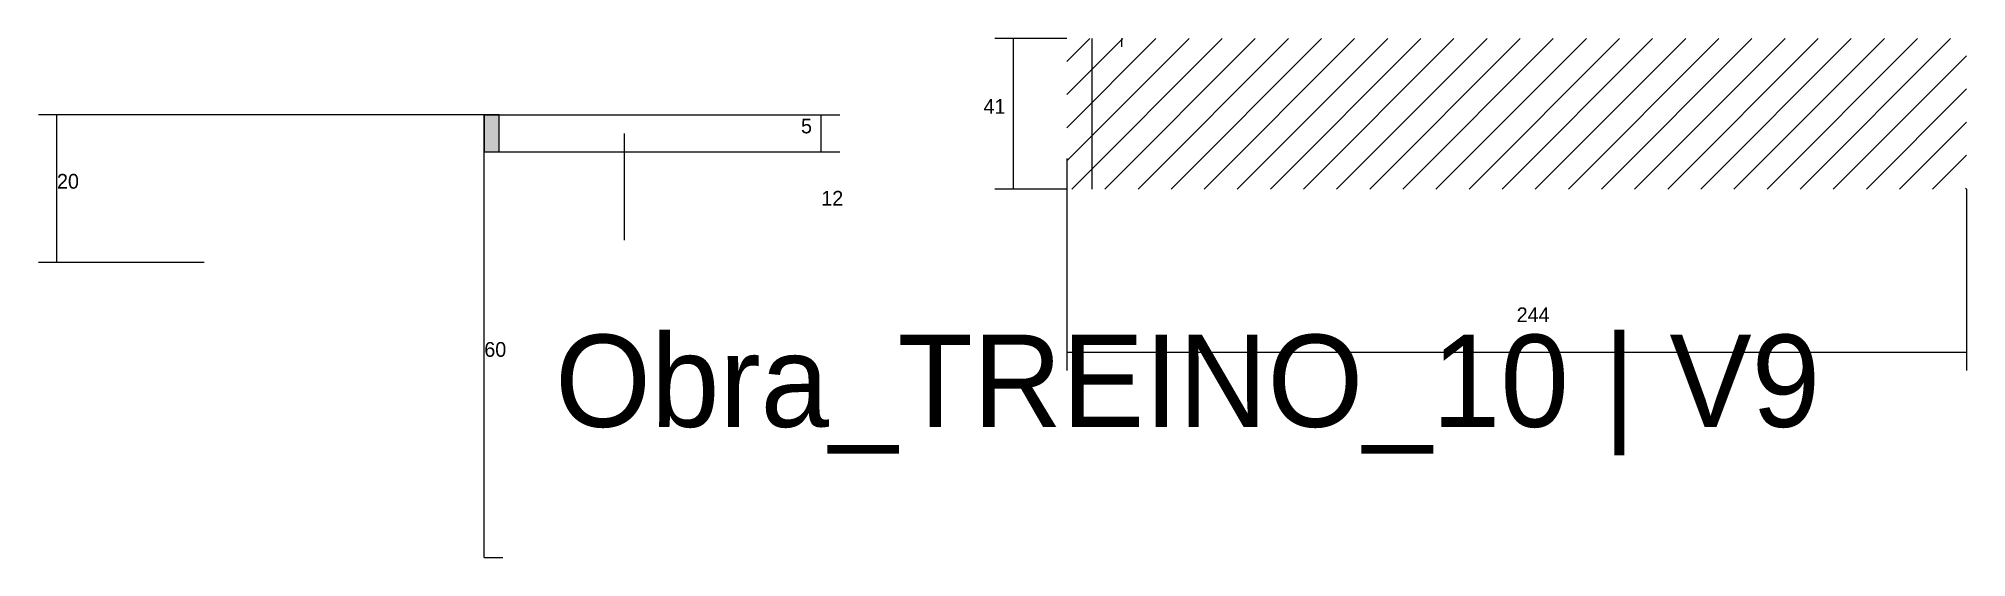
# Model space of a CAD drawing. Header units: metres. Extents: x -2848 to 22762, y -45195 to 1016.
# Drawn here: x -140 to 383, y -21045 to -20905 of the extents above; entities that cross this region are included whole.
import ezdxf

# ---------------------------------------------------------------- set-up
doc = ezdxf.new("R2010")
doc.units = ezdxf.units.M
for name, color, linetype in [('CONCRETO', 251, 'Continuous'), ('COTA', 4, 'Continuous'), ('Cota Seção (2x)', 4, 'Continuous'), ('Hachura', 253, 'Continuous'), ('LABEL_ID', 3, 'Continuous'), ('Painéis', 200, 'Continuous'), ('SARR_2.2x7', 40, 'Continuous')]:
    doc.layers.add(name, color=color, linetype=linetype)

msp = doc.modelspace()

# ---------------------------------------------------------------- texts
at = {"layer": 'COTA'}
for s, p in [('41', (116.2, -20925.1)), ('5', (66.7, -20930.4)), ('20', (-135.1, -20945.4)), ('12', (72.2, -20950)), ('244', (260.8, -20981.6))]:
    msp.add_text(s, height=4, dxfattribs=at).set_placement(p)
at = {"layer": 'Cota Seção (2x)'}
msp.add_text('60', height=4, dxfattribs=at).set_placement((-19.2, -20991))
at = {"layer": 'LABEL_ID'}
msp.add_text('Obra_TREINO_10 | V9', height=25, dxfattribs=at).set_placement((0, -21010))

# ---------------------------------------------------------------- hatches: boundary and pattern name
at = {"layer": 'Hachura'}
h = msp.add_hatch(dxfattribs=at)
h.set_pattern_fill('ANSI31', scale=2)
h.paths.add_polyline_path([(382.8, -20945.5), (382.8, -20904.7), (138.8, -20904.7), (138.8, -20945.5)])
h = msp.add_hatch(color=8, dxfattribs=at)
h.dxf.hatch_style = 1
h.paths.add_polyline_path([(-15.2, -20925.4), (-19.2, -20925.4), (-19.2, -20925.4), (-19.2, -20935.4), (-19.2, -20935.4), (-15.2, -20935.4), (-15.2, -20935.4), (-15.2, -20925.4)])

# ---------------------------------------------------------------- linework, layer by layer
at = {"layer": 'CONCRETO'}
msp.add_lwpolyline([(-19.2, -20935.4), (-19.2, -20925.4), (-19.2, -20925.4), (-19.2, -20925.4), (-57.2, -20925.4), (-95.2, -20925.4)], dxfattribs=at)
at = {"layer": 'COTA'}
for p, q in [((138.8, -20904.7), (119.3, -20904.7)), ((124.3, -20945.5), (124.3, -20904.7)), ((-95.2, -20925.4), (-140.1, -20925.4)), ((-135.1, -20965.4), (-135.1, -20925.4)), ((-15.2, -20925.4), (77.2, -20925.4)), ((72.2, -20935.4), (72.2, -20925.4)), ((-15.2, -20935.4), (-15.2, -20930.4)), ((18.8, -20959.4), (18.8, -20930.4)), ((-15.2, -20935.4), (18.8, -20935.4)), ((-15.2, -20935.4), (77.2, -20935.4)), ((138.8, -20937.2), (138.8, -20994.7)), ((138.8, -20945.5), (119.3, -20945.5)), ((382.8, -20945.5), (382.8, -20994.7)), ((-95.2, -20965.4), (-140.1, -20965.4)), ((138.8, -20989.7), (382.8, -20989.7))]:
    msp.add_line(p, q, dxfattribs=at)
at = {"layer": 'Cota Seção (2x)'}
for p, q in [((-19.2, -21045.4), (-19.2, -20925.4)), ((-19.2, -20925.4), (-14.2, -20925.4)), ((-19.2, -21045.4), (-14.2, -21045.4))]:
    msp.add_line(p, q, dxfattribs=at)
at = {"layer": 'Painéis'}
msp.add_lwpolyline([(-15.2, -20925.4), (-19.2, -20925.4), (-19.2, -20935.4), (-15.2, -20935.4)], close=True, dxfattribs=at)
at = {"layer": 'SARR_2.2x7'}
for p, q in [((145.7, -20945.5), (145.7, -20904.7)), ((153.7, -20906.9), (153.7, -20904.7))]:
    msp.add_line(p, q, dxfattribs=at)

msp.set_redraw_order([(e.dxf.handle, doc.entitydb.next_handle()) for e in msp.query("TEXT MTEXT ATTDEF DIMENSION ARC_DIMENSION")])  # texts and dimensions are drawn at this point

doc.saveas('drawing.dxf')
